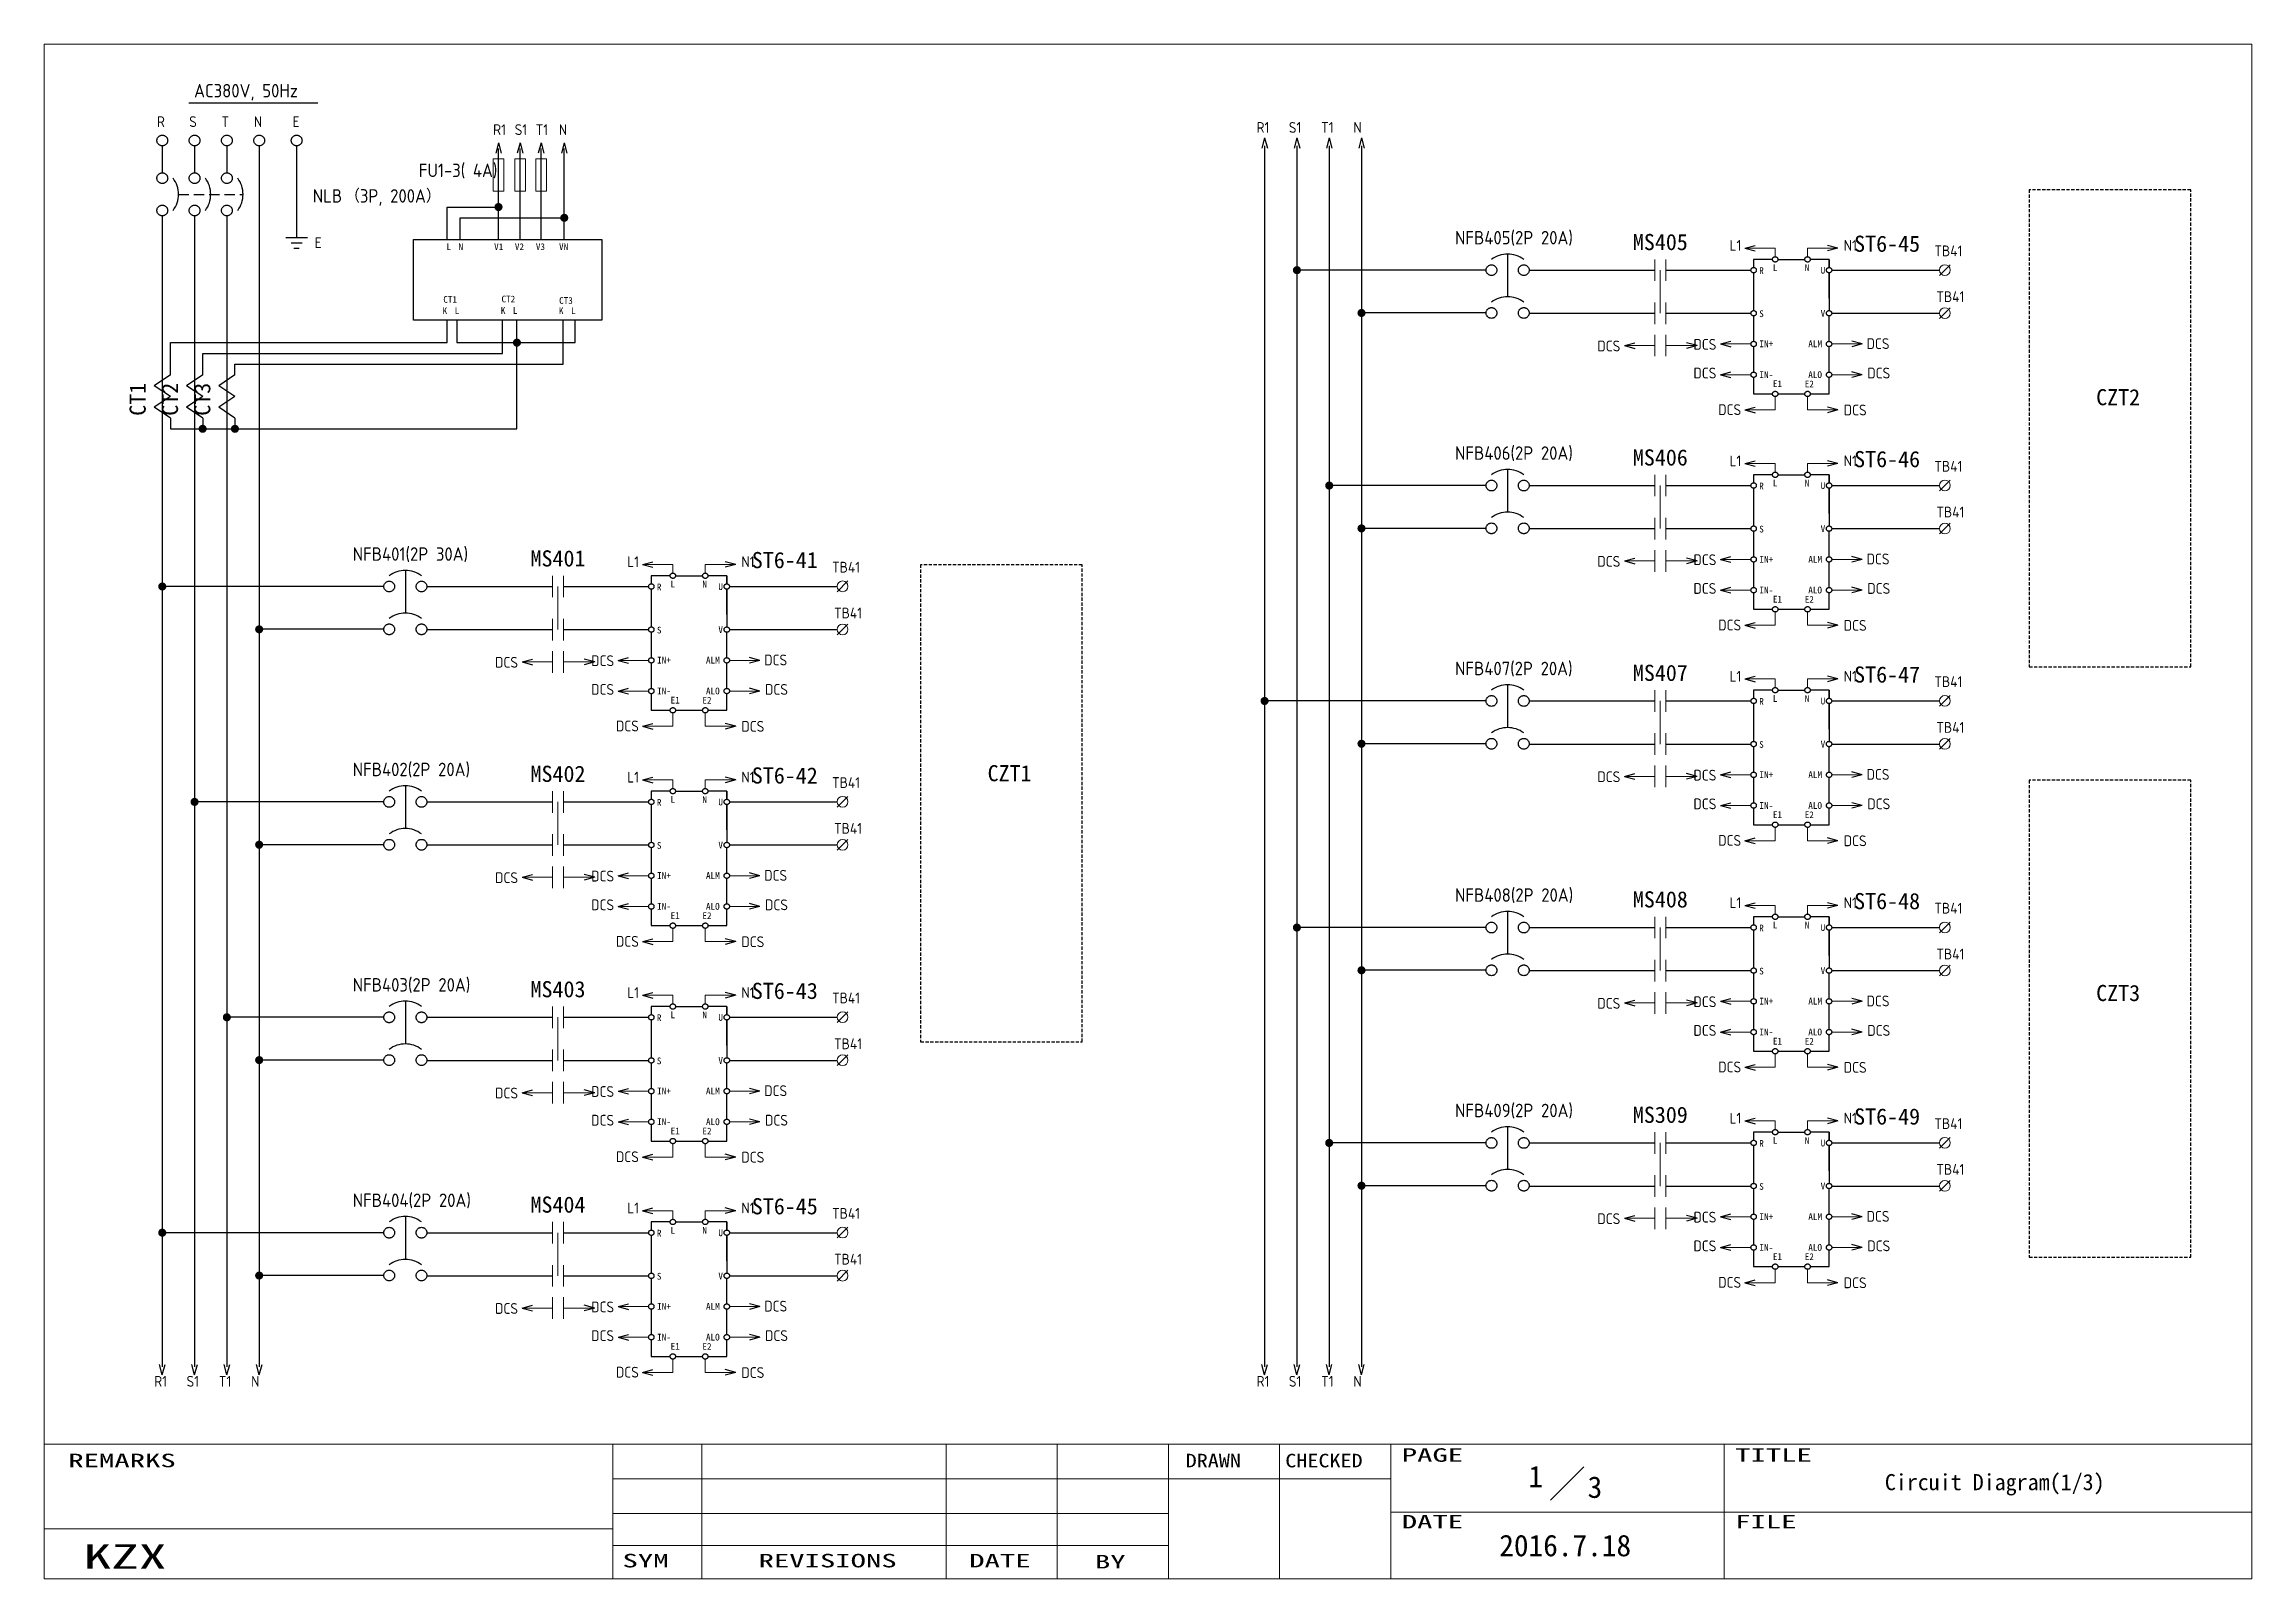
# Model space of a CAD drawing. Extents: x -319 to 2858, y -2689 to 285.
# Drawn here: x -176 to 234, y -1587.7 to -1302.7 of the extents above; entities that cross this region are included whole.
import ezdxf
from ezdxf.enums import TextEntityAlignment as Align

# ---------------------------------------------------------------- set-up
doc = ezdxf.new("R2010")
doc.units = 0
doc.header["$LTSCALE"] = 0.3
doc.header["$MEASUREMENT"] = 0
for name, pattern in [('HIDDEN', [9.525, 6.35, -3.175]), ('実線', [20001, 20000, -1]), ('破線', [3, 2, -1])]:
    doc.linetypes.add(name, pattern=pattern)
doc.layers.get('0').update_dxf_attribs({"linetype": '実線'})
for name, color, linetype, lineweight in [('01図枠', 5, 'CONTINUOUS', 9), ('02接続図', 7, 'CONTINUOUS', 5), ('10外形', 7, 'CONTINUOUS', 9)]:
    doc.layers.add(name, color=color, linetype=linetype, lineweight=lineweight)
for name, color, linetype in [('04部品記号', 3, 'CONTINUOUS'), ('05線番', 4, 'CONTINUOUS'), ('BLOCK', 7, 'CONTINUOUS'), ('図形１', 7, '実線'), ('虚线', 253, '破線')]:
    doc.layers.add(name, color=color, linetype=linetype)
doc.styles.add('電気標準', font='ISOCP.shx', dxfattribs={"height": 2.5, "bigfont": 'extfont.shx'})
doc.styles.add('ＭＳＰゴシック', font='')
doc.styles.get('ＭＳＰゴシック').set_extended_font_data('SimSun')

msp = doc.modelspace()

# ---------------------------------------------------------------- texts
at = {"layer": '01図枠', "linetype": 'Continuous', "lineweight": 5, "style": 'ＭＳＰゴシック'}
for s, height, width, p in [('REMARKS', 2.513, 1.666667, (-171.54, -1564.43)), ('DRAWN', 2.513, 1.2, (35.97, -1564.45)), ('CHECKED', 2.513, 1.2, (54.47, -1564.45)), ('PAGE', 2.513, 1.666667, (76.1, -1563.42)), ('TITLE', 2.513, 1.666667, (138.01, -1563.42)), ('DATE', 2.513, 1.666667, (76.1, -1575.8)), ('FILE', 2.513, 1.666667, (138.01, -1575.8)), ('KZX', 4.523, 1.666667, (-168.7, -1581.27)), ('SYM', 2.513, 1.666667, (-68.62, -1583.03))]:
    msp.add_text(s, height=height, dxfattribs=dict(at, width=width)).set_placement(p, align=Align.TOP_LEFT)
at = {"layer": '01図枠', "linetype": 'Continuous', "lineweight": 5, "style": 'ＭＳＰゴシック', "width": 1.666667}
for s, p in [('REVISIONS', (-30.53, -1583.03)), ('DATE', (1.47, -1583.03)), ('BY', (21.97, -1583.23))]:
    msp.add_text(s, height=2.513, dxfattribs=at).set_placement(p, align=Align.TOP_CENTER)
at = {"layer": '02接続図', "style": 'ＭＳＰゴシック'}
for s, p in [('1', (100.97, -1568.67)), ('3', (111.97, -1570.67)), ('2016.7.18', (106.45, -1581.51))]:
    msp.add_text(s, height=4, dxfattribs=at).set_placement(p, align=Align.MIDDLE)
msp.add_text('Circuit Diagram(1/3)', height=3, dxfattribs=at).set_placement((165.81, -1569.71), align=Align.MIDDLE_LEFT)
at = {"layer": '04部品記号', "linetype": 'Continuous', "style": 'ＭＳＰゴシック'}
for s, p in [('MS405', (124.12, -1339.42)), ('ST6-45', (166.24, -1339.73)), ('CZT2', (209.14, -1368.23)), ('MS406', (124.12, -1379.42)), ('ST6-46', (166.24, -1379.73)), ('MS401', (-80.6, -1398.17)), ('ST6-41', (-38.48, -1398.48)), ('MS407', (124.12, -1419.42)), ('ST6-47', (166.24, -1419.73)), ('MS402', (-80.6, -1438.17)), ('ST6-42', (-38.48, -1438.48)), ('CZT1', (3.26, -1438.05)), ('MS408', (124.12, -1461.49)), ('ST6-48', (166.24, -1461.81)), ('MS403', (-80.6, -1478.17)), ('ST6-43', (-38.48, -1478.48)), ('CZT3', (209.14, -1478.87)), ('MS309', (124.12, -1501.49)), ('ST6-49', (166.24, -1501.81)), ('MS404', (-80.6, -1518.17)), ('ST6-45', (-38.48, -1518.48))]:
    msp.add_text(s, height=3, dxfattribs=at).set_placement(p, align=Align.MIDDLE_CENTER)
at = {"layer": '04部品記号', "style": 'ＭＳＰゴシック'}
for s, p in [('CT1', (-158.67, -1371.68)), ('CT2', (-152.67, -1371.68)), ('CT3', (-146.67, -1371.68))]:
    msp.add_text(s, height=3, rotation=90, dxfattribs=at).set_placement(p, align=Align.MIDDLE_LEFT)
at = {"layer": '05線番', "style": 'ＭＳＰゴシック'}
for s, p in [('L', (-101.32, -1340.28)), ('N', (-99.07, -1340.28)), ('V1', (-92.46, -1340.28)), ('V2', (-88.61, -1340.28)), ('V3', (-84.71, -1340.28)), ('VN', (-80.41, -1340.28)), ('R', (142.48, -1344.73)), ('L', (145.02, -1344.18)), ('N', (150.94, -1344.2)), ('U', (153.89, -1344.66)), ('K', (-102.04, -1352.18)), ('CT1', (-101.9, -1350.07)), ('L', (-99.78, -1352.18)), ('K', (-91.23, -1352.13)), ('CT2', (-91.09, -1350)), ('L', (-88.98, -1352.13)), ('K', (-80.43, -1352.18)), ('CT3', (-80.39, -1350.27)), ('L', (-78.18, -1352.18)), ('S', (142.48, -1352.73)), ('V', (153.89, -1352.66)), ('IN+', (142.52, -1358.32)), ('ALM', (151.6, -1358.32)), ('IN-', (142.52, -1364.05)), ('E1', (145.02, -1365.74)), ('E2', (150.94, -1365.77)), ('ALO', (151.59, -1364.05)), ('R', (142.48, -1384.73)), ('L', (145.02, -1384.18)), ('N', (150.94, -1384.2)), ('U', (153.89, -1384.66)), ('S', (142.48, -1392.73)), ('V', (153.89, -1392.66)), ('IN+', (142.52, -1398.32)), ('ALM', (151.6, -1398.32)), ('R', (-62.24, -1403.48)), ('L', (-59.69, -1402.93)), ('N', (-53.78, -1402.95)), ('U', (-50.82, -1403.41)), ('IN-', (142.52, -1404.05)), ('E1', (145.02, -1405.74)), ('E2', (150.94, -1405.77)), ('ALO', (151.59, -1404.05)), ('S', (-62.24, -1411.48)), ('V', (-50.82, -1411.41)), ('IN+', (-62.19, -1417.06)), ('ALM', (-53.12, -1417.06)), ('IN-', (-62.19, -1422.79)), ('ALO', (-53.12, -1422.79)), ('E1', (-59.69, -1424.49)), ('E2', (-53.78, -1424.51)), ('R', (142.48, -1424.73)), ('L', (145.02, -1424.18)), ('N', (150.94, -1424.2)), ('U', (153.89, -1424.66)), ('S', (142.48, -1432.73)), ('V', (153.89, -1432.66)), ('IN+', (142.52, -1438.32)), ('ALM', (151.6, -1438.32)), ('R', (-62.24, -1443.48)), ('L', (-59.69, -1442.93)), ('N', (-53.78, -1442.95)), ('U', (-50.82, -1443.41)), ('IN-', (142.52, -1444.05)), ('E1', (145.02, -1445.74)), ('E2', (150.94, -1445.77)), ('ALO', (151.59, -1444.05)), ('S', (-62.24, -1451.48)), ('V', (-50.82, -1451.41)), ('IN+', (-62.19, -1457.06)), ('ALM', (-53.12, -1457.06)), ('IN-', (-62.19, -1462.79)), ('ALO', (-53.12, -1462.79)), ('E1', (-59.69, -1464.49)), ('E2', (-53.78, -1464.51)), ('R', (142.48, -1466.81)), ('L', (145.02, -1466.26)), ('N', (150.94, -1466.28)), ('U', (153.89, -1466.74)), ('S', (142.48, -1474.81)), ('V', (153.89, -1474.74)), ('IN+', (142.52, -1480.39)), ('ALM', (151.6, -1480.39)), ('R', (-62.24, -1483.48)), ('L', (-59.69, -1482.93)), ('N', (-53.78, -1482.95)), ('U', (-50.82, -1483.41)), ('IN-', (142.52, -1486.12)), ('E1', (145.02, -1487.82)), ('E2', (150.94, -1487.84)), ('ALO', (151.59, -1486.12)), ('S', (-62.24, -1491.48)), ('V', (-50.82, -1491.41)), ('IN+', (-62.19, -1497.06)), ('ALM', (-53.12, -1497.06)), ('IN-', (-62.19, -1502.79)), ('E1', (-59.69, -1504.49)), ('E2', (-53.78, -1504.51)), ('ALO', (-53.12, -1502.79)), ('R', (142.48, -1506.81)), ('L', (145.02, -1506.26)), ('N', (150.94, -1506.28)), ('U', (153.89, -1506.74)), ('S', (142.48, -1514.81)), ('V', (153.89, -1514.74)), ('IN+', (142.52, -1520.39)), ('ALM', (151.6, -1520.39)), ('R', (-62.24, -1523.48)), ('L', (-59.69, -1522.93)), ('N', (-53.78, -1522.95)), ('U', (-50.82, -1523.41)), ('IN-', (142.52, -1526.12)), ('E1', (145.02, -1527.82)), ('E2', (150.94, -1527.84)), ('ALO', (151.59, -1526.12)), ('S', (-62.24, -1531.48)), ('V', (-50.82, -1531.41)), ('IN+', (-62.19, -1537.06)), ('ALM', (-53.12, -1537.06)), ('IN-', (-62.19, -1542.79)), ('E1', (-59.69, -1544.49)), ('E2', (-53.78, -1544.51)), ('ALO', (-53.12, -1542.79))]:
    msp.add_text(s, height=1.25, dxfattribs=at).set_placement(p, align=Align.MIDDLE_LEFT)
at = {"layer": '図形１', "color": 7, "linetype": '実線', "style": '電気標準'}
for s, height, p in [('AC380V, 50Hz', 2.5, (-148.18, -1312.56)), ('R', 2, (-155.09, -1318.06)), ('S', 2, (-149.09, -1318.06)), ('T', 2, (-143.09, -1318.06)), ('N', 2, (-137.09, -1318.06)), ('E', 2, (-129.89, -1318.06)), ('R1', 2, (-92.65, -1319.54)), ('S1', 2, (-88.64, -1319.54)), ('T1', 2, (-84.74, -1319.54)), ('N', 2, (-80.45, -1319.54)), ('R1', 2, (49.12, -1319.14)), ('S1', 2, (55.12, -1319.14)), ('T1', 2, (61.12, -1319.14)), ('N', 2, (67.12, -1319.14)), ('L1', 2, (136.96, -1341.05)), ('N1', 2, (158.18, -1341.05)), ('TB41', 2, (175.01, -1342.06)), ('TB41', 2, (175.38, -1350.56)), ('DCS', 2, (112.43, -1359.72)), ('DCS', 2, (130.27, -1359.42)), ('DCS', 2, (162.42, -1359.28)), ('DCS', 2, (130.27, -1364.75)), ('DCS', 2, (162.56, -1364.75)), ('DCS', 2, (134.87, -1371.54)), ('DCS', 2, (158.18, -1371.61)), ('L1', 2, (136.96, -1381.05)), ('N1', 2, (158.18, -1381.05)), ('TB41', 2, (175.01, -1382.06)), ('TB41', 2, (175.38, -1390.56)), ('L1', 2, (-67.75, -1399.79)), ('N1', 2, (-46.54, -1399.79)), ('DCS', 2, (112.43, -1399.72)), ('DCS', 2, (130.27, -1399.42)), ('DCS', 2, (162.42, -1399.28)), ('TB41', 2, (-29.7, -1400.8)), ('DCS', 2, (130.27, -1404.75)), ('DCS', 2, (162.56, -1404.75)), ('TB41', 2, (-29.33, -1409.31)), ('DCS', 2, (134.87, -1411.54)), ('DCS', 2, (158.18, -1411.61)), ('DCS', 2, (-92.28, -1418.46)), ('DCS', 2, (-74.44, -1418.17)), ('DCS', 2, (-42.3, -1418.03)), ('DCS', 2, (-74.44, -1423.5)), ('DCS', 2, (-42.15, -1423.5)), ('L1', 2, (136.96, -1421.05)), ('N1', 2, (158.18, -1421.05)), ('TB41', 2, (175.01, -1422.06)), ('DCS', 2, (-69.84, -1430.29)), ('DCS', 2, (-46.54, -1430.36)), ('TB41', 2, (175.38, -1430.56)), ('L1', 2, (-67.75, -1439.79)), ('N1', 2, (-46.54, -1439.79)), ('TB41', 2, (-29.7, -1440.8)), ('DCS', 2, (112.43, -1439.72)), ('DCS', 2, (130.27, -1439.42)), ('DCS', 2, (162.42, -1439.28)), ('DCS', 2, (130.27, -1444.75)), ('DCS', 2, (162.56, -1444.75)), ('TB41', 2, (-29.33, -1449.31)), ('DCS', 2, (134.87, -1451.54)), ('DCS', 2, (158.18, -1451.61)), ('DCS', 2, (-92.28, -1458.46)), ('DCS', 2, (-74.44, -1458.17)), ('DCS', 2, (-42.3, -1458.03)), ('DCS', 2, (-74.44, -1463.5)), ('DCS', 2, (-42.15, -1463.5)), ('L1', 2, (136.96, -1463.12)), ('N1', 2, (158.18, -1463.12)), ('TB41', 2, (175.01, -1464.13)), ('DCS', 2, (-69.84, -1470.29)), ('DCS', 2, (-46.54, -1470.36)), ('TB41', 2, (175.38, -1472.64)), ('L1', 2, (-67.75, -1479.79)), ('N1', 2, (-46.54, -1479.79)), ('TB41', 2, (-29.7, -1480.8)), ('DCS', 2, (112.43, -1481.79)), ('DCS', 2, (130.27, -1481.5)), ('DCS', 2, (162.42, -1481.35)), ('TB41', 2, (-29.33, -1489.31)), ('DCS', 2, (130.27, -1486.83)), ('DCS', 2, (162.56, -1486.83)), ('DCS', 2, (134.87, -1493.61)), ('DCS', 2, (158.18, -1493.69)), ('DCS', 2, (-92.28, -1498.46)), ('DCS', 2, (-74.44, -1498.17)), ('DCS', 2, (-42.3, -1498.03)), ('DCS', 2, (-74.44, -1503.5)), ('DCS', 2, (-42.15, -1503.5)), ('L1', 2, (136.96, -1503.12)), ('N1', 2, (158.18, -1503.12)), ('TB41', 2, (175.01, -1504.13)), ('DCS', 2, (-69.84, -1510.29)), ('DCS', 2, (-46.54, -1510.36)), ('TB41', 2, (175.38, -1512.64)), ('L1', 2, (-67.75, -1519.79)), ('N1', 2, (-46.54, -1519.79)), ('TB41', 2, (-29.7, -1520.8)), ('DCS', 2, (112.43, -1521.79)), ('DCS', 2, (130.27, -1521.5)), ('DCS', 2, (162.42, -1521.35)), ('DCS', 2, (130.27, -1526.83)), ('DCS', 2, (162.56, -1526.83)), ('TB41', 2, (-29.33, -1529.31)), ('DCS', 2, (134.87, -1533.61)), ('DCS', 2, (158.18, -1533.69)), ('DCS', 2, (-92.28, -1538.46)), ('DCS', 2, (-74.44, -1538.17)), ('DCS', 2, (-42.3, -1538.03)), ('DCS', 2, (-74.44, -1543.5)), ('DCS', 2, (-42.15, -1543.5)), ('DCS', 2, (-69.84, -1550.29)), ('DCS', 2, (-46.54, -1550.36)), ('R1', 2, (-155.59, -1551.98)), ('S1', 2, (-149.59, -1551.98)), ('T1', 2, (-143.59, -1551.98)), ('N', 2, (-137.59, -1551.98)), ('R1', 2, (49.12, -1551.98)), ('S1', 2, (55.12, -1551.98)), ('T1', 2, (61.12, -1551.98)), ('N', 2, (67.12, -1551.98))]:
    msp.add_text(s, height=height, dxfattribs=at).set_placement(p)
at = {"layer": '図形１', "color": 4, "style": '電気標準'}
for s, p in [('FU1-3( 4A)', (-106.45, -1327.35)), ('NLB', (-126.14, -1332.1)), ('（3P, 200A）', (-120.14, -1332.1)), ('NFB405(2P 20A)', (85.98, -1339.86)), ('NFB406(2P 20A)', (85.98, -1379.86)), ('NFB401(2P 30A)', (-118.73, -1398.61)), ('NFB407(2P 20A)', (85.98, -1419.86)), ('NFB402(2P 20A)', (-118.73, -1438.61)), ('NFB408(2P 20A)', (85.98, -1461.94)), ('NFB403(2P 20A)', (-118.73, -1478.61)), ('NFB409(2P 20A)', (85.98, -1501.94)), ('NFB404(2P 20A)', (-118.73, -1518.61))]:
    msp.add_text(s, height=2.5, dxfattribs=at).set_placement(p)
at = {"layer": '図形１', "color": 7, "linetype": '実線', "style": '電気標準'}
msp.add_text('E', height=2, dxfattribs=at).set_placement((-125.14, -1340.56), align=Align.CENTER)

# ---------------------------------------------------------------- blocks, each defined once
blk = doc.blocks.new('矢印（右向）')
at = {"layer": 'BLOCK'}
for q in [(-1.93, 0.52), (-1.93, -0.52)]:
    blk.add_line((0, 0), q, dxfattribs=at)

# ---------------------------------------------------------------- linework, layer by layer
for p, q in [((-91.65, -1338.92), (-91.65, -1322.04)), ((-87.64, -1338.92), (-87.64, -1322.04)), ((-83.74, -1338.92), (-83.74, -1322.04)), ((-79.45, -1338.92), (-79.45, -1322.04)), ((-101.18, -1338.92), (-101.18, -1332.92)), ((-101.18, -1332.92), (-91.65, -1332.92)), ((-98.75, -1338.92), (-98.75, -1334.92)), ((-98.75, -1334.92), (-79.45, -1334.92)), ((-107.46, -1338.92), (-72.46, -1338.92)), ((-107.46, -1353.92), (-107.46, -1338.92)), ((-72.46, -1338.92), (-72.46, -1353.92)), ((91.76, -1344.64), (56.62, -1344.64)), ((95.76, -1341.64), (95.76, -1349.59)), ((99.76, -1344.64), (123.11, -1344.64)), ((125.11, -1344.64), (140.95, -1344.64)), ((144.95, -1342.64), (141.45, -1342.64)), ((141.45, -1342.64), (141.45, -1344.14)), ((145.95, -1342.64), (150.96, -1342.64)), ((155.46, -1342.64), (151.96, -1342.64)), ((155.46, -1344.14), (155.46, -1342.64)), ((155.46, -1342.64), (155.46, -1344.14)), ((155.96, -1344.64), (157.96, -1344.64)), ((155.96, -1344.64), (175.96, -1344.64)), ((141.45, -1345.14), (141.45, -1352.14)), ((155.46, -1349.85), (155.46, -1345.14)), ((155.46, -1345.14), (155.46, -1352.14)), ((91.76, -1352.59), (68.62, -1352.59)), ((91.76, -1352.59), (68.62, -1352.59)), ((99.76, -1352.64), (123.11, -1352.64)), ((125.11, -1352.64), (140.95, -1352.64)), ((155.96, -1352.64), (175.96, -1352.64)), ((-72.46, -1353.92), (-107.46, -1353.92)), ((-101.21, -1358.1), (-101.21, -1353.92)), ((-99.36, -1353.92), (-99.36, -1358.1)), ((-90.89, -1360.1), (-90.89, -1353.92)), ((-88.23, -1374.1), (-88.23, -1353.92)), ((-79.67, -1362.1), (-79.67, -1353.92)), ((-77.43, -1358.1), (-77.43, -1353.92)), ((141.45, -1353.14), (141.45, -1357.85)), ((155.46, -1357.85), (155.46, -1353.14)), ((-152.59, -1364.1), (-152.59, -1358.1)), ((-152.59, -1358.1), (-101.21, -1358.1)), ((-146.59, -1364.1), (-146.59, -1360.1)), ((-146.59, -1360.1), (-90.89, -1360.1)), ((-99.36, -1358.1), (-77.43, -1358.1)), ((141.45, -1358.85), (141.45, -1363.56)), ((155.46, -1363.56), (155.46, -1358.85)), ((-140.59, -1364.1), (-140.59, -1362.1)), ((-140.59, -1362.1), (-79.67, -1362.1)), ((141.45, -1364.56), (141.45, -1367.62)), ((155.46, -1367.62), (155.46, -1364.56)), ((141.45, -1367.62), (144.95, -1367.62)), ((145.95, -1367.62), (150.96, -1367.62)), ((151.96, -1367.62), (155.46, -1367.62)), ((-152.59, -1372.1), (-152.59, -1374.1)), ((-146.59, -1372.1), (-146.59, -1374.1)), ((-140.59, -1372.1), (-140.59, -1374.1)), ((-152.59, -1374.1), (-88.23, -1374.1)), ((95.76, -1381.64), (95.76, -1389.59)), ((91.76, -1384.64), (62.62, -1384.64)), ((99.76, -1384.64), (123.11, -1384.64)), ((125.11, -1384.64), (140.95, -1384.64)), ((144.95, -1382.64), (141.45, -1382.64)), ((141.45, -1382.64), (141.45, -1384.14)), ((141.45, -1385.14), (141.45, -1392.14)), ((145.95, -1382.64), (150.96, -1382.64)), ((155.46, -1382.64), (151.96, -1382.64)), ((155.46, -1384.14), (155.46, -1382.64)), ((155.46, -1382.64), (155.46, -1384.14)), ((155.46, -1389.85), (155.46, -1385.14)), ((155.46, -1385.14), (155.46, -1392.14)), ((155.96, -1384.64), (157.96, -1384.64)), ((155.96, -1384.64), (175.96, -1384.64)), ((91.76, -1392.59), (68.62, -1392.59)), ((99.76, -1392.64), (123.11, -1392.64)), ((125.11, -1392.64), (140.95, -1392.64)), ((141.45, -1393.14), (141.45, -1397.85)), ((155.46, -1397.85), (155.46, -1393.14)), ((155.96, -1392.64), (175.96, -1392.64)), ((-108.95, -1400.39), (-108.95, -1408.34)), ((-59.77, -1401.39), (-63.27, -1401.39)), ((-63.27, -1401.39), (-63.27, -1402.89)), ((-58.77, -1401.39), (-53.75, -1401.39)), ((-49.25, -1401.39), (-52.75, -1401.39)), ((-49.25, -1402.89), (-49.25, -1401.39)), ((-49.25, -1401.39), (-49.25, -1402.89)), ((141.45, -1398.85), (141.45, -1403.56)), ((155.46, -1403.56), (155.46, -1398.85)), ((-112.95, -1403.39), (-154.09, -1403.39)), ((-112.95, -1403.39), (-154.09, -1403.39)), ((-104.95, -1403.39), (-81.6, -1403.39)), ((-79.6, -1403.39), (-63.77, -1403.39)), ((-63.27, -1403.89), (-63.27, -1410.89)), ((-49.25, -1408.6), (-49.25, -1403.89)), ((-49.25, -1403.89), (-49.25, -1410.89)), ((-48.75, -1403.39), (-46.75, -1403.39)), ((-48.75, -1403.39), (-28.75, -1403.39)), ((141.45, -1404.56), (141.45, -1407.62)), ((155.46, -1407.62), (155.46, -1404.56)), ((141.45, -1407.62), (144.95, -1407.62)), ((145.95, -1407.62), (150.96, -1407.62)), ((151.96, -1407.62), (155.46, -1407.62)), ((-112.95, -1411.34), (-136.09, -1411.34)), ((-104.95, -1411.39), (-81.6, -1411.39)), ((-79.6, -1411.39), (-63.77, -1411.39)), ((-63.27, -1411.89), (-63.27, -1416.6)), ((-49.25, -1416.6), (-49.25, -1411.89)), ((-48.75, -1411.39), (-28.75, -1411.39)), ((-63.27, -1417.6), (-63.27, -1422.3)), ((-49.25, -1422.3), (-49.25, -1417.6)), ((95.76, -1421.64), (95.76, -1429.59)), ((144.95, -1422.64), (141.45, -1422.64)), ((141.45, -1422.64), (141.45, -1424.14)), ((145.95, -1422.64), (150.96, -1422.64)), ((155.46, -1422.64), (151.96, -1422.64)), ((155.46, -1424.14), (155.46, -1422.64)), ((155.46, -1422.64), (155.46, -1424.14)), ((-63.27, -1423.3), (-63.27, -1426.37)), ((-63.27, -1426.37), (-59.77, -1426.37)), ((-58.77, -1426.37), (-53.75, -1426.37)), ((-52.75, -1426.37), (-49.25, -1426.37)), ((-49.25, -1426.37), (-49.25, -1423.3)), ((91.76, -1424.64), (50.62, -1424.64)), ((99.76, -1424.64), (123.11, -1424.64)), ((125.11, -1424.64), (140.95, -1424.64)), ((141.45, -1425.14), (141.45, -1432.14)), ((155.46, -1429.85), (155.46, -1425.14)), ((155.46, -1425.14), (155.46, -1432.14)), ((155.96, -1424.64), (157.96, -1424.64)), ((155.96, -1424.64), (175.96, -1424.64)), ((91.76, -1432.59), (68.62, -1432.59)), ((99.76, -1432.64), (123.11, -1432.64)), ((125.11, -1432.64), (140.95, -1432.64)), ((141.45, -1433.14), (141.45, -1437.85)), ((155.46, -1437.85), (155.46, -1433.14)), ((155.96, -1432.64), (175.96, -1432.64)), ((141.45, -1438.85), (141.45, -1443.56)), ((155.46, -1443.56), (155.46, -1438.85)), ((-108.95, -1440.39), (-108.95, -1448.34)), ((-59.77, -1441.39), (-63.27, -1441.39)), ((-63.27, -1441.39), (-63.27, -1442.89)), ((-58.77, -1441.39), (-53.75, -1441.39)), ((-49.25, -1441.39), (-52.75, -1441.39)), ((-49.25, -1442.89), (-49.25, -1441.39)), ((-49.25, -1441.39), (-49.25, -1442.89)), ((-112.95, -1443.39), (-148.09, -1443.39)), ((-104.95, -1443.39), (-81.6, -1443.39)), ((-79.6, -1443.39), (-63.77, -1443.39)), ((-63.27, -1443.89), (-63.27, -1450.89)), ((-49.25, -1448.6), (-49.25, -1443.89)), ((-49.25, -1443.89), (-49.25, -1450.89)), ((-48.75, -1443.39), (-46.75, -1443.39)), ((-48.75, -1443.39), (-28.75, -1443.39)), ((141.45, -1444.56), (141.45, -1447.62)), ((155.46, -1447.62), (155.46, -1444.56)), ((-112.95, -1451.34), (-136.09, -1451.34)), ((-104.95, -1451.39), (-81.6, -1451.39)), ((-79.6, -1451.39), (-63.77, -1451.39)), ((-48.75, -1451.39), (-28.75, -1451.39)), ((141.45, -1447.62), (144.95, -1447.62)), ((145.95, -1447.62), (150.96, -1447.62)), ((151.96, -1447.62), (155.46, -1447.62)), ((-63.27, -1451.89), (-63.27, -1456.6)), ((-49.25, -1456.6), (-49.25, -1451.89)), ((-63.27, -1457.6), (-63.27, -1462.3)), ((-49.25, -1462.3), (-49.25, -1457.6)), ((-63.27, -1463.3), (-63.27, -1466.37)), ((-49.25, -1466.37), (-49.25, -1463.3)), ((-63.27, -1466.37), (-59.77, -1466.37)), ((-58.77, -1466.37), (-53.75, -1466.37)), ((-52.75, -1466.37), (-49.25, -1466.37)), ((91.76, -1466.72), (56.62, -1466.72)), ((95.76, -1463.72), (95.76, -1471.66)), ((99.76, -1466.72), (123.11, -1466.72)), ((125.11, -1466.72), (140.95, -1466.72)), ((144.95, -1464.72), (141.45, -1464.72)), ((141.45, -1464.72), (141.45, -1466.22)), ((141.45, -1467.22), (141.45, -1474.22)), ((145.95, -1464.72), (150.96, -1464.72)), ((155.46, -1464.72), (151.96, -1464.72)), ((155.46, -1466.22), (155.46, -1464.72)), ((155.46, -1464.72), (155.46, -1466.22)), ((155.46, -1471.92), (155.46, -1467.22)), ((155.46, -1467.22), (155.46, -1474.22)), ((155.96, -1466.72), (157.96, -1466.72)), ((155.96, -1466.72), (175.96, -1466.72)), ((91.76, -1474.66), (68.62, -1474.66)), ((91.76, -1474.66), (68.62, -1474.66)), ((99.76, -1474.72), (123.11, -1474.72)), ((125.11, -1474.72), (140.95, -1474.72)), ((141.45, -1475.22), (141.45, -1479.92)), ((155.46, -1479.92), (155.46, -1475.22)), ((155.96, -1474.72), (175.96, -1474.72)), ((-112.95, -1483.39), (-142.09, -1483.39)), ((-108.95, -1480.39), (-108.95, -1488.34)), ((-104.95, -1483.39), (-81.6, -1483.39)), ((-79.6, -1483.39), (-63.77, -1483.39)), ((-59.77, -1481.39), (-63.27, -1481.39)), ((-63.27, -1481.39), (-63.27, -1482.89)), ((-63.27, -1483.89), (-63.27, -1490.89)), ((-58.77, -1481.39), (-53.75, -1481.39)), ((-49.25, -1481.39), (-52.75, -1481.39)), ((-49.25, -1482.89), (-49.25, -1481.39)), ((-49.25, -1481.39), (-49.25, -1482.89)), ((-49.25, -1488.6), (-49.25, -1483.89)), ((-49.25, -1483.89), (-49.25, -1490.89)), ((-48.75, -1483.39), (-46.75, -1483.39)), ((-48.75, -1483.39), (-28.75, -1483.39)), ((141.45, -1480.92), (141.45, -1485.63)), ((155.46, -1485.63), (155.46, -1480.92)), ((141.45, -1486.63), (141.45, -1489.69)), ((155.46, -1489.69), (155.46, -1486.63)), ((-112.95, -1491.34), (-136.09, -1491.34)), ((-104.95, -1491.39), (-81.6, -1491.39)), ((-79.6, -1491.39), (-63.77, -1491.39)), ((-63.27, -1491.89), (-63.27, -1496.6)), ((-49.25, -1496.6), (-49.25, -1491.89)), ((-48.75, -1491.39), (-28.75, -1491.39)), ((141.45, -1489.69), (144.95, -1489.69)), ((145.95, -1489.69), (150.96, -1489.69)), ((151.96, -1489.69), (155.46, -1489.69)), ((-63.27, -1497.6), (-63.27, -1502.3)), ((-49.25, -1502.3), (-49.25, -1497.6)), ((-63.27, -1503.3), (-63.27, -1506.37)), ((-49.25, -1506.37), (-49.25, -1503.3)), ((95.76, -1503.72), (95.76, -1511.66)), ((-63.27, -1506.37), (-59.77, -1506.37)), ((-58.77, -1506.37), (-53.75, -1506.37)), ((-52.75, -1506.37), (-49.25, -1506.37)), ((91.76, -1506.72), (62.62, -1506.72)), ((99.76, -1506.72), (123.11, -1506.72)), ((125.11, -1506.72), (140.95, -1506.72)), ((144.95, -1504.72), (141.45, -1504.72)), ((141.45, -1504.72), (141.45, -1506.22)), ((141.45, -1507.22), (141.45, -1514.22)), ((145.95, -1504.72), (150.96, -1504.72)), ((155.46, -1504.72), (151.96, -1504.72)), ((155.46, -1506.22), (155.46, -1504.72)), ((155.46, -1504.72), (155.46, -1506.22)), ((155.46, -1511.92), (155.46, -1507.22)), ((155.46, -1507.22), (155.46, -1514.22)), ((155.96, -1506.72), (157.96, -1506.72)), ((155.96, -1506.72), (175.96, -1506.72)), ((91.76, -1514.66), (68.62, -1514.66)), ((99.76, -1514.72), (123.11, -1514.72)), ((125.11, -1514.72), (140.95, -1514.72)), ((141.45, -1515.22), (141.45, -1519.92)), ((155.46, -1519.92), (155.46, -1515.22)), ((155.96, -1514.72), (175.96, -1514.72)), ((-108.95, -1520.39), (-108.95, -1528.34)), ((141.45, -1520.92), (141.45, -1525.63)), ((155.46, -1525.63), (155.46, -1520.92)), ((-112.95, -1523.39), (-154.09, -1523.39)), ((-104.95, -1523.39), (-81.6, -1523.39)), ((-79.6, -1523.39), (-63.77, -1523.39)), ((-59.77, -1521.39), (-63.27, -1521.39)), ((-63.27, -1521.39), (-63.27, -1522.89)), ((-63.27, -1523.89), (-63.27, -1530.89)), ((-58.77, -1521.39), (-53.75, -1521.39)), ((-49.25, -1521.39), (-52.75, -1521.39)), ((-49.25, -1522.89), (-49.25, -1521.39)), ((-49.25, -1521.39), (-49.25, -1522.89)), ((-49.25, -1528.6), (-49.25, -1523.89)), ((-49.25, -1523.89), (-49.25, -1530.89)), ((-48.75, -1523.39), (-46.75, -1523.39)), ((-48.75, -1523.39), (-28.75, -1523.39)), ((141.45, -1526.63), (141.45, -1529.69)), ((155.46, -1529.69), (155.46, -1526.63)), ((-112.95, -1531.34), (-136.09, -1531.34)), ((-104.95, -1531.39), (-81.6, -1531.39)), ((-79.6, -1531.39), (-63.77, -1531.39)), ((-63.27, -1531.89), (-63.27, -1536.6)), ((-49.25, -1536.6), (-49.25, -1531.89)), ((-48.75, -1531.39), (-28.75, -1531.39)), ((141.45, -1529.69), (144.95, -1529.69)), ((145.95, -1529.69), (150.96, -1529.69)), ((151.96, -1529.69), (155.46, -1529.69)), ((-63.27, -1537.6), (-63.27, -1542.3)), ((-49.25, -1542.3), (-49.25, -1537.6)), ((-63.27, -1543.3), (-63.27, -1546.37)), ((-49.25, -1546.37), (-49.25, -1543.3)), ((-63.27, -1546.37), (-59.77, -1546.37)), ((-58.77, -1546.37), (-53.75, -1546.37)), ((-52.75, -1546.37), (-49.25, -1546.37))]:
    msp.add_line(p, q)
at = {"color": 7, "linetype": 'HIDDEN'}
msp.add_line((-151.09, -1330.56), (-139.09, -1330.56), dxfattribs=at)
for centre in [(141.45, -1344.64), (145.45, -1342.64), (151.46, -1342.64), (155.46, -1344.64), (141.45, -1352.64), (155.46, -1352.64), (141.45, -1358.35), (155.46, -1358.35), (141.45, -1364.06), (155.46, -1364.06), (145.45, -1367.62), (151.46, -1367.62), (141.45, -1384.64), (145.45, -1382.64), (151.46, -1382.64), (155.46, -1384.64), (141.45, -1392.64), (155.46, -1392.64), (141.45, -1398.35), (155.46, -1398.35), (-59.27, -1401.39), (-53.25, -1401.39), (-63.27, -1403.39), (-49.25, -1403.39), (141.45, -1404.06), (155.46, -1404.06), (145.45, -1407.62), (151.46, -1407.62), (-63.27, -1411.39), (-49.25, -1411.39), (-63.27, -1417.1), (-49.25, -1417.1), (-63.27, -1422.8), (-49.25, -1422.8), (145.45, -1422.64), (151.46, -1422.64), (-59.27, -1426.37), (-53.25, -1426.37), (141.45, -1424.64), (155.46, -1424.64), (141.45, -1432.64), (155.46, -1432.64), (141.45, -1438.35), (155.46, -1438.35), (-63.27, -1443.39), (-59.27, -1441.39), (-53.25, -1441.39), (-49.25, -1443.39), (141.45, -1444.06), (145.45, -1447.62), (151.46, -1447.62), (155.46, -1444.06), (-63.27, -1451.39), (-49.25, -1451.39), (-63.27, -1457.1), (-49.25, -1457.1), (-63.27, -1462.8), (-49.25, -1462.8), (-59.27, -1466.37), (-53.25, -1466.37), (141.45, -1466.72), (145.45, -1464.72), (151.46, -1464.72), (155.46, -1466.72), (141.45, -1474.72), (155.46, -1474.72), (141.45, -1480.42), (155.46, -1480.42), (-63.27, -1483.39), (-59.27, -1481.39), (-53.25, -1481.39), (-49.25, -1483.39), (141.45, -1486.13), (155.46, -1486.13), (-63.27, -1491.39), (-49.25, -1491.39), (145.45, -1489.69), (151.46, -1489.69), (-63.27, -1497.1), (-49.25, -1497.1), (-63.27, -1502.8), (-49.25, -1502.8), (145.45, -1504.72), (151.46, -1504.72), (-59.27, -1506.37), (-53.25, -1506.37), (141.45, -1506.72), (155.46, -1506.72), (141.45, -1514.72), (155.46, -1514.72), (-59.27, -1521.39), (-53.25, -1521.39), (141.45, -1520.42), (155.46, -1520.42), (-63.27, -1523.39), (-49.25, -1523.39), (141.45, -1526.13), (145.45, -1529.69), (151.46, -1529.69), (155.46, -1526.13), (-63.27, -1531.39), (-49.25, -1531.39), (-63.27, -1537.1), (-49.25, -1537.1), (-63.27, -1542.8), (-49.25, -1542.8), (-59.27, -1546.37), (-53.25, -1546.37)]:
    msp.add_circle(centre, 0.5)
at = {"layer": '01図枠', "linetype": 'Continuous', "lineweight": 5}
for p, q in [((-176.03, -1587.67), (-176.03, -1302.67)), ((-176.03, -1302.67), (233.97, -1302.67)), ((233.97, -1302.67), (233.97, -1587.67)), ((-176.03, -1562.67), (233.97, -1562.67)), ((-70.42, -1562.67), (-70.42, -1587.67)), ((-53.91, -1562.67), (-53.91, -1587.67)), ((-8.51, -1562.67), (-8.51, -1587.67)), ((12.13, -1562.67), (12.13, -1587.67)), ((32.76, -1562.67), (32.76, -1587.67)), ((53.4, -1587.67), (53.4, -1562.67)), ((74.04, -1562.67), (74.04, -1587.67)), ((135.95, -1587.67), (135.95, -1562.67)), ((-70.42, -1569.1), (32.76, -1569.1)), ((32.76, -1569.1), (74.04, -1569.1)), ((109.89, -1566.86), (103.7, -1573.05)), ((-70.42, -1578.38), (-176.03, -1578.38)), ((-70.42, -1575.52), (32.76, -1575.52)), ((74.04, -1575.29), (233.97, -1575.29)), ((-70.42, -1581.48), (32.76, -1581.48)), ((233.97, -1587.67), (-176.03, -1587.67))]:
    msp.add_line(p, q, dxfattribs=at)
at = {"layer": '02接続図', "linetype": 'Continuous'}
for p, q in [((123.11, -1346.64), (123.11, -1342.64)), ((124.11, -1344.64), (124.11, -1352.64)), ((125.11, -1346.64), (125.11, -1342.64)), ((175.96, -1345.62), (177.96, -1343.62)), ((123.11, -1354.64), (123.11, -1350.64)), ((125.11, -1354.64), (125.11, -1350.64)), ((175.96, -1353.62), (177.96, -1351.62)), ((123.11, -1360.64), (123.11, -1356.64)), ((125.11, -1360.64), (125.11, -1356.64)), ((123.11, -1386.64), (123.11, -1382.64)), ((124.11, -1384.64), (124.11, -1392.64)), ((125.11, -1386.64), (125.11, -1382.64)), ((175.96, -1385.62), (177.96, -1383.62)), ((123.11, -1394.64), (123.11, -1390.64)), ((125.11, -1394.64), (125.11, -1390.64)), ((175.96, -1393.62), (177.96, -1391.62)), ((123.11, -1400.64), (123.11, -1396.64)), ((125.11, -1400.64), (125.11, -1396.64)), ((-81.6, -1405.39), (-81.6, -1401.39)), ((-79.6, -1405.39), (-79.6, -1401.39)), ((-80.6, -1403.39), (-80.6, -1411.39)), ((-28.75, -1404.36), (-26.75, -1402.36)), ((-81.6, -1413.39), (-81.6, -1409.39)), ((-79.6, -1413.39), (-79.6, -1409.39)), ((-28.75, -1412.36), (-26.75, -1410.36)), ((-81.6, -1419.39), (-81.6, -1415.39)), ((-79.6, -1419.39), (-79.6, -1415.39)), ((123.11, -1426.64), (123.11, -1422.64)), ((125.11, -1426.64), (125.11, -1422.64)), ((124.11, -1424.64), (124.11, -1432.64)), ((175.96, -1425.62), (177.96, -1423.62)), ((123.11, -1434.64), (123.11, -1430.64)), ((125.11, -1434.64), (125.11, -1430.64)), ((175.96, -1433.62), (177.96, -1431.62)), ((123.11, -1440.64), (123.11, -1436.64)), ((125.11, -1440.64), (125.11, -1436.64)), ((-81.6, -1445.39), (-81.6, -1441.39)), ((-79.6, -1445.39), (-79.6, -1441.39)), ((-28.75, -1444.36), (-26.75, -1442.36)), ((-80.6, -1443.39), (-80.6, -1451.39)), ((-81.6, -1453.39), (-81.6, -1449.39)), ((-79.6, -1453.39), (-79.6, -1449.39)), ((-28.75, -1452.36), (-26.75, -1450.36)), ((-81.6, -1459.39), (-81.6, -1455.39)), ((-79.6, -1459.39), (-79.6, -1455.39)), ((123.11, -1468.72), (123.11, -1464.72)), ((124.11, -1466.72), (124.11, -1474.72)), ((125.11, -1468.72), (125.11, -1464.72)), ((175.96, -1467.69), (177.96, -1465.69)), ((123.11, -1476.72), (123.11, -1472.72)), ((125.11, -1476.72), (125.11, -1472.72)), ((175.96, -1475.69), (177.96, -1473.69)), ((123.11, -1482.72), (123.11, -1478.72)), ((125.11, -1482.72), (125.11, -1478.72)), ((-81.6, -1485.39), (-81.6, -1481.39)), ((-80.6, -1483.39), (-80.6, -1491.39)), ((-79.6, -1485.39), (-79.6, -1481.39)), ((-28.75, -1484.36), (-26.75, -1482.36)), ((-81.6, -1493.39), (-81.6, -1489.39)), ((-79.6, -1493.39), (-79.6, -1489.39)), ((-28.75, -1492.36), (-26.75, -1490.36)), ((-81.6, -1499.39), (-81.6, -1495.39)), ((-79.6, -1499.39), (-79.6, -1495.39)), ((123.11, -1508.72), (123.11, -1504.72)), ((124.11, -1506.72), (124.11, -1514.72)), ((125.11, -1508.72), (125.11, -1504.72)), ((175.96, -1507.69), (177.96, -1505.69)), ((123.11, -1516.72), (123.11, -1512.72)), ((125.11, -1516.72), (125.11, -1512.72)), ((175.96, -1515.69), (177.96, -1513.69)), ((123.11, -1522.72), (123.11, -1518.72)), ((125.11, -1522.72), (125.11, -1518.72)), ((-81.6, -1525.39), (-81.6, -1521.39)), ((-80.6, -1523.39), (-80.6, -1531.39)), ((-79.6, -1525.39), (-79.6, -1521.39)), ((-28.75, -1524.36), (-26.75, -1522.36)), ((-81.6, -1533.39), (-81.6, -1529.39)), ((-79.6, -1533.39), (-79.6, -1529.39)), ((-28.75, -1532.36), (-26.75, -1530.36)), ((-81.6, -1539.39), (-81.6, -1535.39)), ((-79.6, -1539.39), (-79.6, -1535.39))]:
    msp.add_line(p, q, dxfattribs=at)
for centre in [(176.96, -1344.62), (176.96, -1352.62), (176.96, -1384.62), (176.96, -1392.62), (-27.75, -1403.36), (-27.75, -1411.36), (176.96, -1424.62), (176.96, -1432.62), (-27.75, -1443.36), (-27.75, -1451.36), (176.96, -1466.69), (176.96, -1474.69), (-27.75, -1483.36), (-27.75, -1491.36), (176.96, -1506.69), (176.96, -1514.69), (-27.75, -1523.36), (-27.75, -1531.36)]:
    msp.add_circle(centre, 1, dxfattribs=at)
at = {"layer": '10外形'}
for p, q in [((-92.65, -1329.97), (-92.65, -1323.97)), ((-92.65, -1323.97), (-91.65, -1323.97)), ((-91.65, -1323.97), (-90.65, -1323.97)), ((-90.65, -1323.97), (-90.65, -1329.97)), ((-88.64, -1329.97), (-88.64, -1323.97)), ((-88.64, -1323.97), (-87.64, -1323.97)), ((-87.64, -1323.97), (-86.64, -1323.97)), ((-86.64, -1323.97), (-86.64, -1329.97)), ((-84.74, -1329.97), (-84.74, -1323.97)), ((-84.74, -1323.97), (-83.74, -1323.97)), ((-83.74, -1323.97), (-82.74, -1323.97)), ((-82.74, -1323.97), (-82.74, -1329.97)), ((-90.65, -1329.97), (-92.65, -1329.97)), ((-86.64, -1329.97), (-88.64, -1329.97)), ((-82.74, -1329.97), (-84.74, -1329.97)), ((145.45, -1340.55), (139.8, -1340.55)), ((145.45, -1342.14), (145.45, -1340.55)), ((151.46, -1342.14), (151.46, -1340.55)), ((151.46, -1340.55), (157.11, -1340.55)), ((123.11, -1358.64), (117.47, -1358.64)), ((125.28, -1358.64), (130.93, -1358.64)), ((140.95, -1358.35), (135.3, -1358.35)), ((155.96, -1358.35), (161.61, -1358.35)), ((140.95, -1364.06), (135.3, -1364.06)), ((155.96, -1364.06), (161.61, -1364.06)), ((145.45, -1368.12), (145.45, -1370.59)), ((151.46, -1368.12), (151.46, -1370.59)), ((145.45, -1370.59), (139.8, -1370.59)), ((151.46, -1370.59), (157.11, -1370.59)), ((145.45, -1380.55), (139.8, -1380.55)), ((145.45, -1382.14), (145.45, -1380.55)), ((151.46, -1382.14), (151.46, -1380.55)), ((151.46, -1380.55), (157.11, -1380.55)), ((-59.27, -1399.3), (-64.91, -1399.3)), ((-59.27, -1400.89), (-59.27, -1399.3)), ((-53.25, -1400.89), (-53.25, -1399.3)), ((-53.25, -1399.3), (-47.6, -1399.3)), ((123.11, -1398.64), (117.47, -1398.64)), ((125.28, -1398.64), (130.93, -1398.64)), ((140.95, -1398.35), (135.3, -1398.35)), ((155.96, -1398.35), (161.61, -1398.35)), ((140.95, -1404.06), (135.3, -1404.06)), ((155.96, -1404.06), (161.61, -1404.06)), ((145.45, -1408.12), (145.45, -1410.59)), ((151.46, -1408.12), (151.46, -1410.59)), ((145.45, -1410.59), (139.8, -1410.59)), ((151.46, -1410.59), (157.11, -1410.59)), ((-81.6, -1417.39), (-87.25, -1417.39)), ((-79.44, -1417.39), (-73.79, -1417.39)), ((-63.77, -1417.1), (-69.41, -1417.1)), ((-48.75, -1417.1), (-43.1, -1417.1)), ((145.45, -1420.55), (139.8, -1420.55)), ((145.45, -1422.14), (145.45, -1420.55)), ((151.46, -1422.14), (151.46, -1420.55)), ((151.46, -1420.55), (157.11, -1420.55)), ((-63.77, -1422.8), (-69.41, -1422.8)), ((-48.75, -1422.8), (-43.1, -1422.8)), ((-59.27, -1429.34), (-64.91, -1429.34)), ((-59.27, -1426.87), (-59.27, -1429.34)), ((-53.25, -1426.87), (-53.25, -1429.34)), ((-53.25, -1429.34), (-47.6, -1429.34)), ((123.11, -1438.64), (117.47, -1438.64)), ((125.28, -1438.64), (130.93, -1438.64)), ((140.95, -1438.35), (135.3, -1438.35)), ((155.96, -1438.35), (161.61, -1438.35)), ((-59.27, -1439.3), (-64.91, -1439.3)), ((-59.27, -1440.89), (-59.27, -1439.3)), ((-53.25, -1440.89), (-53.25, -1439.3)), ((-53.25, -1439.3), (-47.6, -1439.3)), ((140.95, -1444.06), (135.3, -1444.06)), ((155.96, -1444.06), (161.61, -1444.06)), ((145.45, -1450.59), (139.8, -1450.59)), ((145.45, -1448.12), (145.45, -1450.59)), ((151.46, -1448.12), (151.46, -1450.59)), ((151.46, -1450.59), (157.11, -1450.59)), ((-81.6, -1457.39), (-87.25, -1457.39)), ((-79.44, -1457.39), (-73.79, -1457.39)), ((-63.77, -1457.1), (-69.41, -1457.1)), ((-48.75, -1457.1), (-43.1, -1457.1)), ((-63.77, -1462.8), (-69.41, -1462.8)), ((-48.75, -1462.8), (-43.1, -1462.8)), ((145.45, -1462.63), (139.8, -1462.63)), ((145.45, -1464.22), (145.45, -1462.63)), ((151.46, -1464.22), (151.46, -1462.63)), ((151.46, -1462.63), (157.11, -1462.63)), ((-59.27, -1466.87), (-59.27, -1469.34)), ((-53.25, -1466.87), (-53.25, -1469.34)), ((-59.27, -1469.34), (-64.91, -1469.34)), ((-53.25, -1469.34), (-47.6, -1469.34)), ((-59.27, -1479.3), (-64.91, -1479.3)), ((-59.27, -1480.89), (-59.27, -1479.3)), ((-53.25, -1480.89), (-53.25, -1479.3)), ((-53.25, -1479.3), (-47.6, -1479.3)), ((123.11, -1480.72), (117.47, -1480.72)), ((125.28, -1480.72), (130.93, -1480.72)), ((140.95, -1480.42), (135.3, -1480.42)), ((155.96, -1480.42), (161.61, -1480.42)), ((140.95, -1486.13), (135.3, -1486.13)), ((155.96, -1486.13), (161.61, -1486.13)), ((145.45, -1490.19), (145.45, -1492.67)), ((151.46, -1490.19), (151.46, -1492.67)), ((145.45, -1492.67), (139.8, -1492.67)), ((151.46, -1492.67), (157.11, -1492.67)), ((-81.6, -1497.39), (-87.25, -1497.39)), ((-79.44, -1497.39), (-73.79, -1497.39)), ((-63.77, -1497.1), (-69.41, -1497.1)), ((-48.75, -1497.1), (-43.1, -1497.1)), ((-63.77, -1502.8), (-69.41, -1502.8)), ((-48.75, -1502.8), (-43.1, -1502.8)), ((145.45, -1502.63), (139.8, -1502.63)), ((145.45, -1504.22), (145.45, -1502.63)), ((151.46, -1504.22), (151.46, -1502.63)), ((151.46, -1502.63), (157.11, -1502.63)), ((-59.27, -1506.87), (-59.27, -1509.34)), ((-53.25, -1506.87), (-53.25, -1509.34)), ((-59.27, -1509.34), (-64.91, -1509.34)), ((-53.25, -1509.34), (-47.6, -1509.34)), ((-59.27, -1519.3), (-64.91, -1519.3)), ((-59.27, -1520.89), (-59.27, -1519.3)), ((-53.25, -1520.89), (-53.25, -1519.3)), ((-53.25, -1519.3), (-47.6, -1519.3)), ((123.11, -1520.72), (117.47, -1520.72)), ((125.28, -1520.72), (130.93, -1520.72)), ((140.95, -1520.42), (135.3, -1520.42)), ((155.96, -1520.42), (161.61, -1520.42)), ((140.95, -1526.13), (135.3, -1526.13)), ((155.96, -1526.13), (161.61, -1526.13)), ((145.45, -1532.67), (139.8, -1532.67)), ((145.45, -1530.19), (145.45, -1532.67)), ((151.46, -1530.19), (151.46, -1532.67)), ((151.46, -1532.67), (157.11, -1532.67)), ((-81.6, -1537.39), (-87.25, -1537.39)), ((-79.44, -1537.39), (-73.79, -1537.39)), ((-63.77, -1537.1), (-69.41, -1537.1)), ((-48.75, -1537.1), (-43.1, -1537.1)), ((-63.77, -1542.8), (-69.41, -1542.8)), ((-48.75, -1542.8), (-43.1, -1542.8)), ((-59.27, -1549.34), (-64.91, -1549.34)), ((-59.27, -1546.87), (-59.27, -1549.34)), ((-53.25, -1546.87), (-53.25, -1549.34)), ((-53.25, -1549.34), (-47.6, -1549.34))]:
    msp.add_line(p, q, dxfattribs=at)
at = {"layer": '図形１'}
for p, q in [((-149.18, -1313.56), (-125.18, -1313.56)), ((-154.09, -1321.56), (-154.09, -1326.56)), ((-154.09, -1321.56), (-154.09, -1326.56)), ((-148.09, -1321.56), (-148.09, -1326.56)), ((-148.09, -1321.56), (-148.09, -1326.56)), ((-142.09, -1321.56), (-142.09, -1326.56)), ((-142.09, -1321.56), (-142.09, -1326.56)), ((-152.59, -1364.1), (-155.59, -1366.1)), ((-146.59, -1364.1), (-149.59, -1366.1)), ((-140.59, -1364.1), (-143.59, -1366.1)), ((-152.59, -1368.1), (-155.59, -1366.1)), ((-152.59, -1368.1), (-155.59, -1370.1)), ((-146.59, -1368.1), (-149.59, -1366.1)), ((-146.59, -1368.1), (-149.59, -1370.1)), ((-140.59, -1368.1), (-143.59, -1366.1)), ((-140.59, -1368.1), (-143.59, -1370.1)), ((-152.59, -1372.1), (-155.59, -1370.1)), ((-146.59, -1372.1), (-149.59, -1370.1)), ((-140.59, -1372.1), (-143.59, -1370.1))]:
    msp.add_line(p, q, dxfattribs=at)
at = {"layer": '図形１', "color": 7}
for p, q in [((-136.09, -1321.56), (-136.09, -1548.28)), ((-129.14, -1321.56), (-129.14, -1338.56)), ((50.62, -1321.56), (50.62, -1403.39)), ((56.62, -1321.56), (56.62, -1403.39)), ((62.62, -1321.56), (62.62, -1403.39)), ((68.62, -1321.56), (68.62, -1548.28)), ((-154.09, -1334.56), (-154.09, -1403.39)), ((-148.09, -1334.56), (-148.09, -1403.39)), ((-142.09, -1334.56), (-142.09, -1403.39)), ((-131.14, -1338.56), (-127.14, -1338.56)), ((-130.14, -1339.56), (-128.14, -1339.56)), ((-129.64, -1340.56), (-128.64, -1340.56)), ((-154.09, -1403.39), (-154.09, -1548.28)), ((-148.09, -1403.39), (-148.09, -1548.28)), ((-142.09, -1403.39), (-142.09, -1548.28)), ((50.62, -1403.39), (50.62, -1548.28)), ((56.62, -1403.39), (56.62, -1548.28)), ((62.62, -1403.39), (62.62, -1548.28))]:
    msp.add_line(p, q, dxfattribs=at)
at = {"layer": '図形１', "const_width": 0.75}
for points in [[(-92.02, -1332.92, 1), (-91.27, -1332.92, 1)], [(-79.82, -1334.92, 1), (-79.07, -1334.92, 1)], [(56.25, -1344.64, 1), (57, -1344.64, 1)], [(68.25, -1352.59, 1), (69, -1352.59, 1)], [(68.25, -1352.59, 1), (69, -1352.59, 1)], [(-88.6, -1358.1, 1), (-87.85, -1358.1, 1)], [(-146.97, -1374.1, 1), (-146.22, -1374.1, 1)], [(-140.97, -1374.1, 1), (-140.22, -1374.1, 1)], [(62.25, -1384.64, 1), (63, -1384.64, 1)], [(68.25, -1392.59, 1), (69, -1392.59, 1)], [(-154.47, -1403.39, 1), (-153.72, -1403.39, 1)], [(-154.47, -1403.39, 1), (-153.72, -1403.39, 1)], [(-136.47, -1411.34, 1), (-135.72, -1411.34, 1)], [(50.25, -1424.64, 1), (51, -1424.64, 1)], [(68.25, -1432.59, 1), (69, -1432.59, 1)], [(-148.47, -1443.39, 1), (-147.72, -1443.39, 1)], [(-136.47, -1451.34, 1), (-135.72, -1451.34, 1)], [(56.25, -1466.72, 1), (57, -1466.72, 1)], [(68.25, -1474.66, 1), (69, -1474.66, 1)], [(68.25, -1474.66, 1), (69, -1474.66, 1)], [(-142.47, -1483.39, 1), (-141.72, -1483.39, 1)], [(-136.47, -1491.34, 1), (-135.72, -1491.34, 1)], [(62.25, -1506.72, 1), (63, -1506.72, 1)], [(68.25, -1514.66, 1), (69, -1514.66, 1)], [(-154.47, -1523.39, 1), (-153.72, -1523.39, 1)], [(-136.47, -1531.34, 1), (-135.72, -1531.34, 1)]]:
    msp.add_lwpolyline(points, format="xyb", close=True, dxfattribs=at)
at = {"layer": '図形１', "color": 7}
for centre in [(-154.09, -1320.56), (-148.09, -1320.56), (-142.09, -1320.56), (-136.09, -1320.56), (-129.14, -1320.56)]:
    msp.add_circle(centre, 1, dxfattribs=at)
at = {"layer": '図形１'}
for centre in [(-154.09, -1327.56), (-148.09, -1327.56), (-142.09, -1327.56), (-154.09, -1333.56), (-148.09, -1333.56), (-142.09, -1333.56), (92.76, -1344.64), (98.76, -1344.64), (92.76, -1352.59), (98.76, -1352.59), (92.76, -1384.64), (98.76, -1384.64), (92.76, -1392.59), (98.76, -1392.59), (-111.95, -1403.39), (-105.95, -1403.39), (-111.95, -1411.34), (-105.95, -1411.34), (92.76, -1424.64), (98.76, -1424.64), (92.76, -1432.59), (98.76, -1432.59), (-111.95, -1443.39), (-105.95, -1443.39), (-111.95, -1451.34), (-105.95, -1451.34), (92.76, -1466.72), (98.76, -1466.72), (92.76, -1474.66), (98.76, -1474.66), (-111.95, -1483.39), (-105.95, -1483.39), (-111.95, -1491.34), (-105.95, -1491.34), (92.76, -1506.72), (98.76, -1506.72), (92.76, -1514.66), (98.76, -1514.66), (-111.95, -1523.39), (-105.95, -1523.39), (-111.95, -1531.34), (-105.95, -1531.34)]:
    msp.add_circle(centre, 1, dxfattribs=at)
for centre, start, end in [((-156.09, -1330.56), 323.1301, 36.8699), ((-150.09, -1330.56), 323.1301, 36.8699), ((-144.09, -1330.56), 323.1301, 36.8699), ((95.76, -1346.64), 53.1301, 126.8699), ((95.76, -1354.59), 53.1301, 126.8699), ((95.76, -1386.64), 53.1301, 126.8699), ((95.76, -1394.59), 53.1301, 126.8699), ((-108.95, -1405.39), 53.1301, 126.8699), ((-108.95, -1413.34), 53.1301, 126.8699), ((95.76, -1426.64), 53.1301, 126.8699), ((95.76, -1434.59), 53.1301, 126.8699), ((-108.95, -1445.39), 53.1301, 126.8699), ((-108.95, -1453.34), 53.1301, 126.8699), ((95.76, -1468.72), 53.1301, 126.8699), ((95.76, -1476.66), 53.1301, 126.8699), ((-108.95, -1485.39), 53.1301, 126.8699), ((-108.95, -1493.34), 53.1301, 126.8699), ((95.76, -1508.72), 53.1301, 126.8699), ((95.76, -1516.66), 53.1301, 126.8699), ((-108.95, -1525.39), 53.1301, 126.8699), ((-108.95, -1533.34), 53.1301, 126.8699)]:
    msp.add_arc(centre, 5, start, end, dxfattribs=at)
at = {"layer": '虚线'}
for p, q in [((192.62, -1329.7), (192.62, -1418.3)), ((222.62, -1329.7), (192.62, -1329.7)), ((222.62, -1418.3), (222.62, -1329.7)), ((-13.26, -1399.35), (-13.26, -1487.95)), ((16.74, -1399.35), (-13.26, -1399.35)), ((16.74, -1487.95), (16.74, -1399.35)), ((192.62, -1418.3), (222.62, -1418.3)), ((192.62, -1439.35), (192.62, -1527.95)), ((222.62, -1439.35), (192.62, -1439.35)), ((222.62, -1527.95), (222.62, -1439.35)), ((-13.26, -1487.95), (16.74, -1487.95)), ((192.62, -1527.95), (222.62, -1527.95))]:
    msp.add_line(p, q, dxfattribs=at)

# ---------------------------------------------------------------- block references
at = {"layer": '図形１', "color": 7, "xscale": -1}
for p, rotation in [((50.62, -1320.06), 270), ((56.62, -1320.06), 270), ((62.62, -1320.06), 270), ((68.62, -1320.06), 270), ((157.11, -1340.55), 180), ((130.93, -1358.64), 180), ((161.61, -1358.35), 180), ((161.61, -1364.06), 180), ((157.11, -1370.59), 180), ((157.11, -1380.55), 180), ((161.61, -1398.35), 180), ((-47.6, -1399.3), 180), ((130.93, -1398.64), 180), ((161.61, -1404.06), 180), ((157.11, -1410.59), 180), ((-73.79, -1417.39), 180), ((-43.1, -1417.1), 180), ((-43.1, -1422.8), 180), ((157.11, -1420.55), 180), ((-47.6, -1429.34), 180), ((-47.6, -1439.3), 180), ((130.93, -1438.64), 180), ((161.61, -1438.35), 180), ((161.61, -1444.06), 180), ((157.11, -1450.59), 180), ((-73.79, -1457.39), 180), ((-43.1, -1457.1), 180), ((-43.1, -1462.8), 180), ((157.11, -1462.63), 180), ((-47.6, -1469.34), 180), ((-47.6, -1479.3), 180), ((161.61, -1480.42), 180), ((130.93, -1480.72), 180), ((161.61, -1486.13), 180), ((157.11, -1492.67), 180), ((-73.79, -1497.39), 180), ((-43.1, -1497.1), 180), ((-43.1, -1502.8), 180), ((157.11, -1502.63), 180), ((-47.6, -1509.34), 180), ((-47.6, -1519.3), 180), ((130.93, -1520.72), 180), ((161.61, -1520.42), 180), ((161.61, -1526.13), 180), ((157.11, -1532.67), 180), ((-73.79, -1537.39), 180), ((-43.1, -1537.1), 180), ((-43.1, -1542.8), 180), ((-47.6, -1549.34), 180)]:
    msp.add_blockref('矢印（右向）', p, dxfattribs=dict(at, rotation=rotation))
at = {"layer": '図形１', "color": 7}
for p, rotation in [((-91.65, -1320.97), 90), ((-87.64, -1320.97), 90), ((-83.74, -1320.97), 90), ((-79.45, -1320.97), 90), ((139.8, -1340.55), 180), ((117.47, -1358.64), 180), ((135.3, -1358.35), 180), ((135.3, -1364.06), 180), ((139.8, -1370.59), 180), ((139.8, -1380.55), 180), ((135.3, -1398.35), 180), ((-64.91, -1399.3), 180), ((117.47, -1398.64), 180), ((135.3, -1404.06), 180), ((139.8, -1410.59), 180), ((-87.25, -1417.39), 180), ((-69.41, -1417.1), 180), ((-69.41, -1422.8), 180), ((139.8, -1420.55), 180), ((-64.91, -1429.34), 180), ((-64.91, -1439.3), 180), ((117.47, -1438.64), 180), ((135.3, -1438.35), 180), ((135.3, -1444.06), 180), ((139.8, -1450.59), 180), ((-87.25, -1457.39), 180), ((-69.41, -1457.1), 180), ((-69.41, -1462.8), 180), ((139.8, -1462.63), 180), ((-64.91, -1469.34), 180), ((-64.91, -1479.3), 180), ((135.3, -1480.42), 180), ((117.47, -1480.72), 180), ((135.3, -1486.13), 180), ((139.8, -1492.67), 180), ((-87.25, -1497.39), 180), ((-69.41, -1497.1), 180), ((-69.41, -1502.8), 180), ((139.8, -1502.63), 180), ((-64.91, -1509.34), 180), ((-64.91, -1519.3), 180), ((117.47, -1520.72), 180), ((135.3, -1520.42), 180), ((135.3, -1526.13), 180), ((139.8, -1532.67), 180), ((-87.25, -1537.39), 180), ((-69.41, -1537.1), 180), ((-69.41, -1542.8), 180), ((-154.09, -1549.78), 270), ((-148.09, -1549.78), 270), ((-142.09, -1549.78), 270), ((-136.09, -1549.78), 270), ((-64.91, -1549.34), 180), ((50.62, -1549.78), 270), ((56.62, -1549.78), 270), ((62.62, -1549.78), 270), ((68.62, -1549.78), 270)]:
    msp.add_blockref('矢印（右向）', p, dxfattribs=dict(at, rotation=rotation))

msp.set_redraw_order([(e.dxf.handle, doc.entitydb.next_handle()) for e in msp.query("TEXT MTEXT ATTDEF DIMENSION ARC_DIMENSION")])  # texts and dimensions are drawn at this point

doc.saveas('drawing.dxf')
